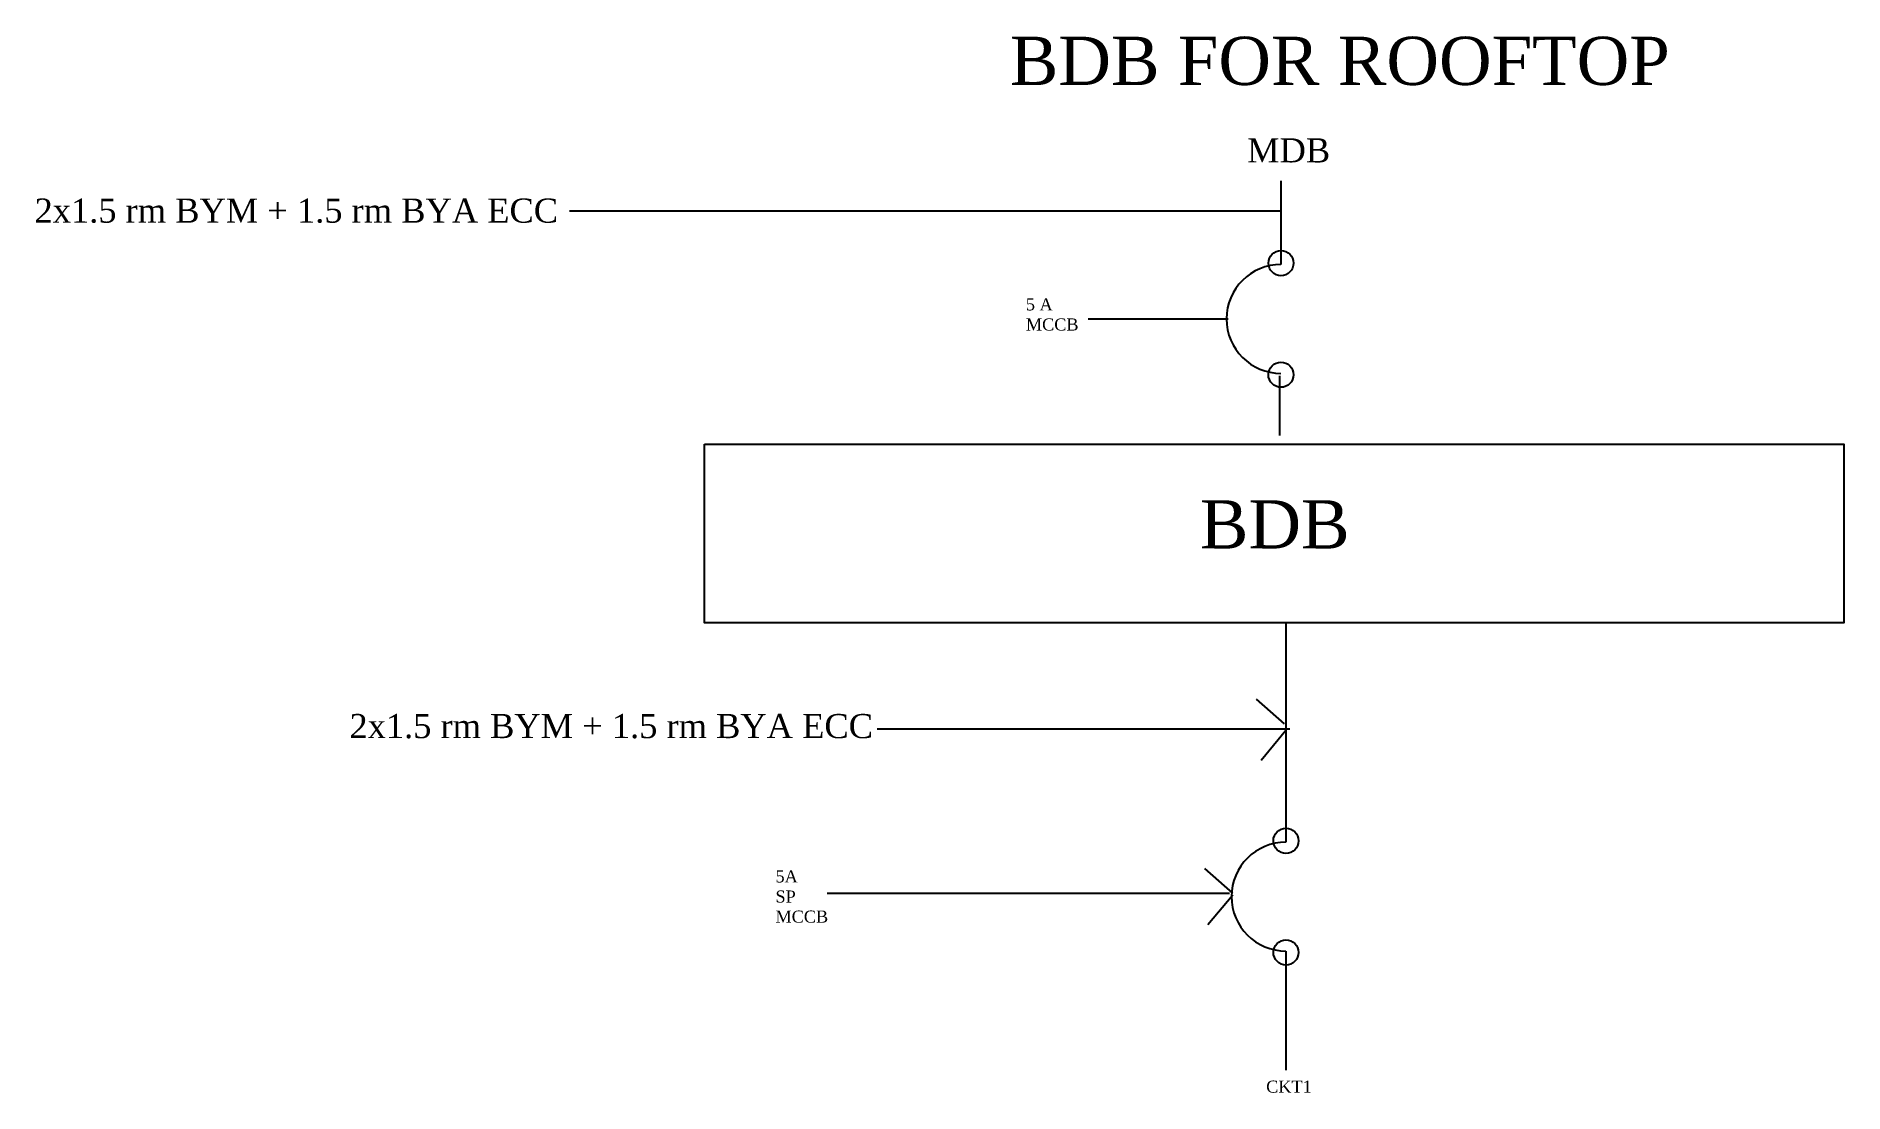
# Model space of a CAD drawing. Header units: inches. Extents: x -2152 to 9073, y -5017 to 214.
# Drawn here: x 5504 to 6403, y -1600 to -1074 of the extents above; entities that cross this region are included whole.
import ezdxf

# ---------------------------------------------------------------- set-up
doc = ezdxf.new("R2010")
doc.units = ezdxf.units.IN
doc.header["$LTSCALE"] = 15
doc.header["$MEASUREMENT"] = 0
doc.styles.get("Standard").update_dxf_attribs({"font": 'times.ttf'})

msp = doc.modelspace()

# ---------------------------------------------------------------- texts
at = {"attachment_point": 1}
for s, insert, char_height, width in [('BDB FOR ROOFTOP', (5988.06737, -1074.15426), 24, 515.1020556), ('MDB', (6106.15395, -1124.72741), 12, 276.1744954), ('2x1.5 rm BYM + 1.5 rm BYA ECC', (5502.88552, -1154.68433), 12, 276.1744954), ('5 A\\PMCCB', (5996.07756, -1204.347), 6, 31.4289386), ('BDB', (6082.61493, -1304.78564), 24, 101.006433), ('2x1.5 rm BYM + 1.5 rm BYA ECC', (5659.54617, -1411.14835), 12, 276.1744954), ('5A\\PSP\\PMCCB', (5871.50444, -1488.9619), 6, 47.143429), ('CKT1', (6115.61627, -1593.56426), 6, 31.3902084)]:
    msp.add_mtext(s, dxfattribs=dict(at, insert=insert, char_height=char_height, width=width))

# ---------------------------------------------------------------- linework, layer by layer
for p, q in [((6122.99268, -1145.8842), (6122.99268, -1187.45516)), ((5769.08875, -1160.84324), (6122.92137, -1160.84324)), ((6096.76284, -1214.72315), (6027.00683, -1214.72315)), ((6122.22856, -1242.86148), (6122.22856, -1272.52701)), ((6125.4769, -1365.60854), (6125.4769, -1474.89793)), ((6110.62016, -1403.71606), (6124.4905, -1416.02724)), ((5922.04636, -1418.50687), (6127.36085, -1418.50687)), ((6125.42066, -1419.4122), (6113.1014, -1434.21106)), ((6084.98073, -1488.02278), (6098.85107, -1500.33397)), ((5897.234, -1500.33397), (6097.3592, -1500.33397)), ((6098.95414, -1501.2393), (6086.63489, -1516.03816)), ((6125.4769, -1529.10141), (6125.4769, -1588.43248))]:
    msp.add_line(p, q)
msp.add_lwpolyline([(5836.24725, -1276.86062), (6403.01501, -1276.86062), (6403.01501, -1365.7413), (5836.24725, -1365.7413)], close=True)
for centre in [(6122.99438, -1186.80962), (6122.99031, -1242.34486), (6125.4786, -1474.25239), (6125.47453, -1529.78764)]:
    msp.add_circle(centre, 6.25749)
for centre in [(6122.99268, -1214.5569), (6125.4769, -1501.99967)]:
    msp.add_arc(centre, 27.10174, 90, 270)

msp.set_redraw_order([(e.dxf.handle, doc.entitydb.next_handle()) for e in msp.query("TEXT MTEXT ATTDEF DIMENSION ARC_DIMENSION")])  # texts and dimensions are drawn at this point

doc.saveas('drawing.dxf')
